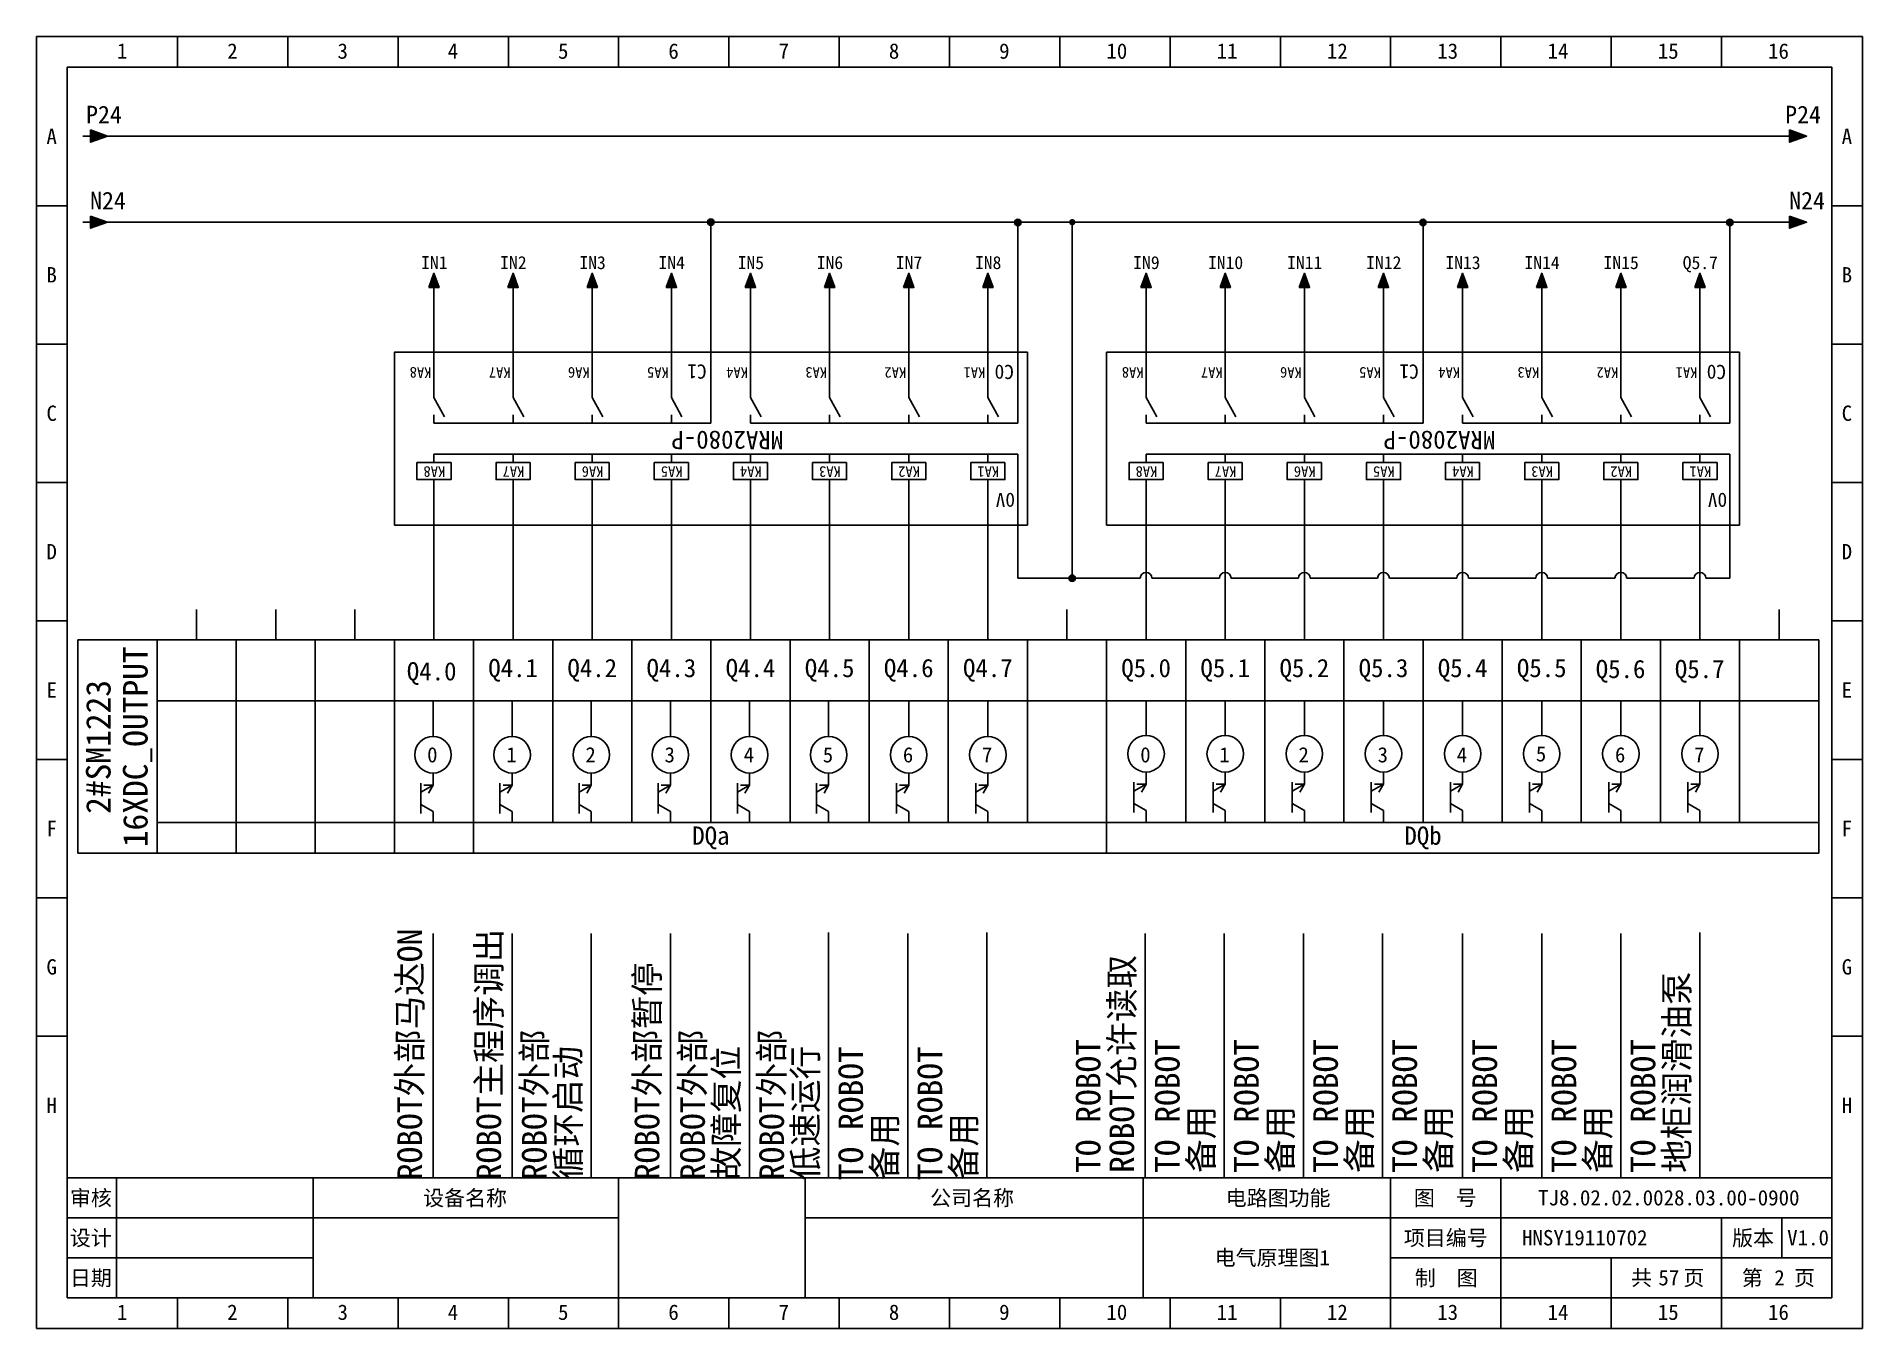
# Model space of a CAD drawing. Header units: millimetres. Extents: x 914 to 910632, y -176 to 682692.
# Drawn here: x 2233.1 to 2530.1, y 3297.7 to 3507.7 of the extents above; entities that cross this region are included whole.
import ezdxf
from ezdxf.enums import TextEntityAlignment as Align

# ---------------------------------------------------------------- set-up
doc = ezdxf.new("R2010")
doc.units = ezdxf.units.MM
doc.layers.add('EPLAN311', color=1, linetype='Continuous', lineweight=25)
doc.styles.get("Standard").update_dxf_attribs({"font": 'arial.ttf'})
doc.styles.add('宋体', font='')
doc.styles.get('宋体').set_extended_font_data('宋体')

msp = doc.modelspace()

# ---------------------------------------------------------------- texts
at = {"style": '宋体'}
for s, height, p in [('Q4.0', 2.97, (2293.304, 3403.074)), ('0', 2.475, (2296.614, 3389.752)), ('1', 2.475, (2309.484, 3389.752)), ('2', 2.475, (2322.354, 3389.752)), ('3', 2.475, (2335.224, 3389.752)), ('4', 2.475, (2348.094, 3389.752)), ('5', 2.475, (2360.964, 3389.752)), ('6', 2.475, (2373.99, 3389.752)), ('7', 2.475, (2386.86, 3389.752)), ('0', 2.475, (2412.6, 3389.752)), ('1', 2.475, (2425.47, 3389.752)), ('2', 2.475, (2438.34, 3389.752)), ('3', 2.475, (2451.21, 3389.752)), ('4', 2.475, (2464.08, 3389.752)), ('5', 2.475, (2476.95, 3389.911)), ('6', 2.475, (2489.82, 3389.752)), ('7', 2.475, (2502.69, 3389.752))]:
    msp.add_text(s, height=height, dxfattribs=at).set_placement(p)
at = {"color": 0, "style": '宋体'}
for s, p in [('ROBOT外部马达ON', (2295.774, 3321.838)), ('ROBOT主程序调出', (2308.644, 3321.838)), ('ROBOT外部暂停', (2334.384, 3321.838)), ('ROBOT允许读取', (2411.604, 3323.021)), ('地柜润滑油泵', (2501.849, 3323.021)), ('ROBOT外部', (2316.041, 3321.838)), ('ROBOT外部', (2341.781, 3321.838)), ('ROBOT外部', (2354.651, 3321.838)), ('TO ROBOT', (2406.131, 3323.021)), ('TO ROBOT', (2419.001, 3323.021)), ('TO ROBOT', (2431.871, 3323.021)), ('TO ROBOT', (2444.741, 3323.021)), ('TO ROBOT', (2457.611, 3323.021)), ('TO ROBOT', (2470.636, 3323.021)), ('TO ROBOT', (2483.506, 3323.021)), ('TO ROBOT', (2496.376, 3323.021)), ('循环启动', (2321.514, 3321.838)), ('故障复位', (2347.254, 3321.838)), ('低速运行', (2360.124, 3321.838)), ('TO ROBOT', (2367.521, 3321.838)), ('TO ROBOT', (2380.391, 3321.838)), ('备用', (2424.474, 3323.021)), ('备用', (2437.344, 3323.021)), ('备用', (2450.214, 3323.021)), ('备用', (2463.084, 3323.021)), ('备用', (2476.109, 3323.021)), ('备用', (2488.979, 3323.021)), ('备用', (2372.994, 3321.838)), ('备用', (2385.864, 3321.838))]:
    msp.add_text(s, height=4, rotation=90, dxfattribs=at).set_placement(p)
at = {"char_height": 2.97, "attachment_point": 5, "style": '宋体'}
for s, insert in [('Q4.1', (2310.593, 3404.719)), ('Q4.2', (2323.463, 3404.719)), ('Q4.3', (2336.333, 3404.719)), ('Q4.4', (2349.203, 3404.719)), ('Q4.5', (2362.073, 3404.719)), ('Q4.6', (2374.943, 3404.719)), ('Q4.7', (2387.813, 3404.719)), ('Q5.0', (2413.553, 3404.719)), ('Q5.1', (2426.423, 3404.719)), ('Q5.2', (2439.293, 3404.719)), ('Q5.3', (2452.163, 3404.719)), ('Q5.4', (2465.033, 3404.719)), ('Q5.5', (2477.903, 3404.719)), ('Q5.6', (2490.724, 3404.559)), ('Q5.7', (2503.594, 3404.559)), ('DQa', (2342.765, 3377.472)), ('DQb', (2458.595, 3377.472))]:
    msp.add_mtext_dynamic_manual_height_columns(s, width=2.52587, gutter_width=12.5, heights=[0], dxfattribs=dict(at, insert=insert))
at = {"style": '宋体'}
for tag, p in [('16XDC_OUTPUT', (2249.141, 3392.284)), ('2#SM1223', (2243.125, 3392.264))]:
    msp.add_attdef(tag, text='封页', height=4, rotation=90, dxfattribs=at).set_placement(p, align=Align.MIDDLE_CENTER)
for tag, text, p in [('TJ8.02.02.0028.03.00-0900', 'TJ8.01.01.0181.00.01-0900', (2498.574, 3318.987)), ('HNSY19110702', 'HNSY19110702', (2484.902, 3312.487)), ('V1.0', '1.0', (2521.224, 3312.487)), ('电气原理图1', '封页', (2434.074, 3309.237)), ('57', '01', (2498.574, 3305.987)), ('2', '01', (2516.574, 3305.987))]:
    msp.add_attdef(tag, text=text, height=2.5, dxfattribs=at).set_placement(p, align=Align.MIDDLE_CENTER)

# ---------------------------------------------------------------- blocks, each defined once
blk = doc.blocks.new('继电器线圈')
at = {"color": 5, "linetype": 'Continuous', "lineweight": 25}
for p, q in [((0, 4.2), (0, 5.6)), ((0, 1.4), (0, 0))]:
    blk.add_line(p, q, dxfattribs=at)
blk.add_lwpolyline([(-2.8, 1.4), (2.8, 1.4), (2.8, 4.2), (-2.8, 4.2)], close=True, dxfattribs=at)
at = {"color": 0, "style": '宋体'}
for tag, p in [('01', (0.42, 4.87)), ('02', (0.42, -0.54)), ('04', (0.65, -7)), ('05', (0.65, -9.16))]:
    blk.add_attdef(tag, p, '', height=1.26, dxfattribs=at)
at = {"color": 5, "style": '宋体'}
blk.add_attdef('03', (0.42, -4.85), '', height=1.75, dxfattribs=at)
blk = doc.blocks.new('常开触点')
at = {"color": 5, "linetype": 'Continuous', "lineweight": 25}
for p, q in [((0, 0), (0, -1.39)), ((0, 0), (0, -1.39)), ((0, -4.16), (0, -5.54)), ((0, -4.16), (0, -5.54))]:
    blk.add_line(p, q, dxfattribs=at)
at = {"color": 5, "linetype": 'Continuous', "lineweight": 25, "ltscale": 4}
blk.add_line((0, -4.16), (-1.73, -1.04), dxfattribs=at)
blk.add_line((0, -4.16), (-1.73, -1.04), dxfattribs=at)
at = {"color": 0}
blk.add_attdef('13', text='', height=1.25, dxfattribs=at).set_placement((0.42, -0.97), align=Align.BOTTOM_LEFT)
blk.add_attdef('14', text='', height=1.25, dxfattribs=at).set_placement((0.42, -4.82), align=Align.TOP_LEFT)
at = {"color": 5, "style": '宋体'}
blk.add_attdef('KA', (0.42, -9.12), '', height=1.74, dxfattribs=at)
blk = doc.blocks.new('继电器模组8')
for p, q in [((-4.87, 28.09), (-4.87, 16.54)), ((0, 28.09), (0, 22.09)), ((12.87, 28.09), (12.87, 22.09)), ((25.74, 28.09), (25.74, 22.09)), ((38.61, 28.09), (38.61, 22.09)), ((51.48, 28.09), (51.48, 22.09)), ((64.35, 28.09), (64.35, 22.09)), ((77.22, 28.09), (77.22, 22.09)), ((90.09, 28.09), (90.09, 22.09)), ((-4.87, 11.54), (-4.87, 0)), ((45.05, 11.54), (45.05, 0)), ((0, 6), (0, 0)), ((12.87, 6), (12.87, 0)), ((25.74, 6), (25.74, 0)), ((38.61, 6), (38.61, 0)), ((51.48, 6), (51.48, 0)), ((64.35, 6), (64.35, 0)), ((77.22, 6), (77.22, 0)), ((90.09, 6), (90.09, 0))]:
    blk.add_line(p, q)
at = {"linetype": 'ByBlock'}
for p, q in [((90.09, 16.54), (-4.87, 16.54)), ((38.61, 11.54), (-4.87, 11.54)), ((45.05, 11.54), (90.09, 11.54))]:
    blk.add_line(p, q, dxfattribs=at)
blk.add_lwpolyline([(-6.43, 0), (96.53, 0), (96.53, 28.09), (-6.43, 28.09)], close=True, dxfattribs=at)
ref = blk.add_blockref('继电器线圈', (0, 16.54), dxfattribs=dict(xscale=0.99, yscale=0.99, zscale=0.99))
ref.add_attrib('03', 'KA1', (-1.83, 18.56), dxfattribs={"color": 5, "height": 1.736, "style": '宋体'})
ref = blk.add_blockref('继电器线圈', (12.87, 16.54), dxfattribs=dict(xscale=0.99, yscale=0.99, zscale=0.99))
ref.add_attrib('03', 'KA2', (11.04, 18.56), dxfattribs={"color": 5, "height": 1.736, "style": '宋体'})
ref = blk.add_blockref('继电器线圈', (25.74, 16.54), dxfattribs=dict(xscale=0.99, yscale=0.99, zscale=0.99))
ref.add_attrib('03', 'KA3', (23.91, 18.56), dxfattribs={"color": 5, "height": 1.736, "style": '宋体'})
ref = blk.add_blockref('继电器线圈', (38.61, 16.54), dxfattribs=dict(xscale=0.99, yscale=0.99, zscale=0.99))
ref.add_attrib('03', 'KA4', (36.78, 18.56), dxfattribs={"color": 5, "height": 1.736, "style": '宋体'})
ref = blk.add_blockref('继电器线圈', (51.48, 16.54), dxfattribs=dict(xscale=0.99, yscale=0.99, zscale=0.99))
ref.add_attrib('03', 'KA5', (49.65, 18.56), dxfattribs={"color": 5, "height": 1.736, "style": '宋体'})
ref = blk.add_blockref('继电器线圈', (64.35, 16.54), dxfattribs=dict(xscale=0.99, yscale=0.99, zscale=0.99))
ref.add_attrib('03', 'KA6', (62.52, 18.56), dxfattribs={"color": 5, "height": 1.736, "style": '宋体'})
ref = blk.add_blockref('继电器线圈', (77.22, 16.54), dxfattribs=dict(xscale=0.99, yscale=0.99, zscale=0.99))
ref.add_attrib('03', 'KA7', (75.39, 18.56), dxfattribs={"color": 5, "height": 1.736, "style": '宋体'})
ref = blk.add_blockref('继电器线圈', (90.09, 16.54), dxfattribs=dict(xscale=0.99, yscale=0.99, zscale=0.99))
ref.add_attrib('03', 'KA8', (88.26, 18.56), dxfattribs={"color": 5, "height": 1.736, "style": '宋体'})
ref = blk.add_blockref('常开触点', (0, 11.54), dxfattribs=at)
ref.add_attrib('KA', 'KA1', (0.41, 2.43), dxfattribs={"color": 5, "height": 1.736, "style": '宋体'})
ref = blk.add_blockref('常开触点', (12.87, 11.54), dxfattribs=at)
ref.add_attrib('KA', 'KA2', (13.28, 2.43), dxfattribs={"color": 5, "height": 1.736, "style": '宋体'})
ref = blk.add_blockref('常开触点', (25.74, 11.54), dxfattribs=at)
ref.add_attrib('KA', 'KA3', (26.15, 2.43), dxfattribs={"color": 5, "height": 1.736, "style": '宋体'})
ref = blk.add_blockref('常开触点', (38.61, 11.54), dxfattribs=at)
ref.add_attrib('KA', 'KA4', (39.02, 2.43), dxfattribs={"color": 5, "height": 1.736, "style": '宋体'})
ref = blk.add_blockref('常开触点', (51.48, 11.54), dxfattribs=at)
ref.add_attrib('KA', 'KA5', (51.89, 2.43), dxfattribs={"color": 5, "height": 1.736, "style": '宋体'})
ref = blk.add_blockref('常开触点', (64.35, 11.54), dxfattribs=at)
ref.add_attrib('KA', 'KA6', (64.76, 2.43), dxfattribs={"color": 5, "height": 1.736, "style": '宋体'})
ref = blk.add_blockref('常开触点', (77.22, 11.54), dxfattribs=at)
ref.add_attrib('KA', 'KA7', (77.63, 2.43), dxfattribs={"color": 5, "height": 1.736, "style": '宋体'})
ref = blk.add_blockref('常开触点', (90.09, 11.54), dxfattribs=at)
ref.add_attrib('KA', 'KA8', (90.5, 2.43), dxfattribs={"color": 5, "height": 1.736, "style": '宋体'})
at = {"style": '宋体'}
for s, width, insert, char_height, attachment_point in [('0V', 3.0901, (-4.42, 25.18), 2.31, 1), ('MRA2080-P', 2.5259, (42.38, 14.25), 2.97, 5), ('C0', 3.0901, (-4.24, 4.36), 2.31, 1), ('C1', 3.0901, (45.74, 4.3), 2.31, 1)]:
    blk.add_mtext_dynamic_manual_height_columns(s, width=width, gutter_width=12.5, heights=[0], dxfattribs=dict(at, insert=insert, char_height=char_height, attachment_point=attachment_point))
blk = doc.blocks.new('*U214')
blk.add_line((0, 0.14), (0, 5.8))
blk.add_circle((0, -2.83), 2.97)
blk = doc.blocks.new('*U215')
at = {"color": 0, "linetype": 'ByBlock', "lineweight": -2, "transparency": 16777216}
for p in [(0, 0), (12.87, 0)]:
    blk.add_blockref('*U214', p, dxfattribs=at)
blk = doc.blocks.new('EPLSYM_LibrarySPECIAL_Symbol8_Variant0_Placement1')
at = {"linetype": 'Continuous', "lineweight": 25, "ltscale": 4}
blk.add_hatch(color=1, dxfattribs=at).paths.add_polyline_path([(-0.75, 1), (2, 0), (-0.75, -1)], flags=0)
at = {"color": 1, "linetype": 'Continuous', "lineweight": 25, "ltscale": 4}
blk.add_line((-2, 0), (-0.75, 0), dxfattribs=at)
blk.add_lwpolyline([(-0.75, 1), (2, 0), (-0.75, -1)], close=True, dxfattribs=at)
at = {"color": 5}
blk.add_attdef('70_20010', text='', height=2.85, dxfattribs=at).set_placement((3, 0), align=Align.MIDDLE_LEFT)
at = {"color": 73}
for tag, p in [('70_24350', (33.76, 0)), ('70_24300', (72.31, 0))]:
    blk.add_attdef(tag, text='', height=2.06, dxfattribs=at).set_placement(p, align=Align.MIDDLE_LEFT)
blk = doc.blocks.new('箭头下')
at = {"layer": 'EPLAN311', "linetype": 'Continuous', "lineweight": 25, "ltscale": 4}
blk.add_hatch(color=1, dxfattribs=at).paths.add_polyline_path([(-0.7, -0.875), (0, -2.8), (0.7, -0.875)], flags=0)
at = {"layer": 'EPLAN311', "color": 1, "linetype": 'Continuous', "lineweight": 25, "ltscale": 4}
blk.add_line((0, 0), (0, -0.875), dxfattribs=at)
blk.add_lwpolyline([(-0.7, -0.875), (0, -2.8), (0.7, -0.875)], close=True, dxfattribs=at)
at = {"color": 5}
blk.add_attdef('70_20010', text='', height=1.7535, dxfattribs=at).set_placement((0, -3.8507), align=Align.TOP_CENTER)
blk = doc.blocks.new('*U388')
blk.add_line((-2.5, 0), (2.5, 0))
blk = doc.blocks.new('*U389')
at = {"color": 0, "linetype": 'ByBlock', "lineweight": -2, "transparency": 16777216}
for p in [(0, 0), (0, -22.5), (0, -45), (0, -67.5), (0, -90), (0, -112.5), (0, -135)]:
    blk.add_blockref('*U388', p, dxfattribs=at)
blk = doc.blocks.new('*U390')
blk.add_line((-2.5, 0), (2.5, 0))
blk = doc.blocks.new('*U391')
at = {"color": 0, "linetype": 'ByBlock', "lineweight": -2, "transparency": 16777216}
for p in [(0, 0), (0, -22.5), (0, -45), (0, -67.5), (0, -90), (0, -112.5), (0, -135)]:
    blk.add_blockref('*U390', p, dxfattribs=at)
blk = doc.blocks.new('制图图框')
for p, q in [((-2700.08, 789.32), (-2403.08, 789.32)), ((-2700.08, 579.32), (-2700.08, 789.32)), ((-2700.08, 789.32), (-2700.08, 784.32)), ((-2700.08, 789.32), (-2695.08, 789.32)), ((-2677.15, 789.32), (-2677.15, 784.32)), ((-2659.21, 789.32), (-2659.21, 784.32)), ((-2641.27, 789.32), (-2641.27, 784.32)), ((-2623.33, 789.32), (-2623.33, 784.32)), ((-2605.4, 789.32), (-2605.4, 784.32)), ((-2587.46, 789.32), (-2587.46, 784.32)), ((-2569.52, 789.32), (-2569.52, 784.32)), ((-2551.58, 789.32), (-2551.58, 784.32)), ((-2533.65, 789.32), (-2533.65, 784.32)), ((-2515.71, 789.32), (-2515.71, 784.32)), ((-2497.77, 789.32), (-2497.77, 784.32)), ((-2479.83, 789.32), (-2479.83, 784.32)), ((-2461.9, 789.32), (-2461.9, 784.32)), ((-2443.96, 789.32), (-2443.96, 784.32)), ((-2426.02, 789.32), (-2426.02, 784.32)), ((-2403.08, 789.32), (-2403.08, 579.32)), ((-2403.08, 789.32), (-2403.08, 784.32)), ((-2695.08, 784.32), (-2408.08, 784.32)), ((-2695.08, 584.32), (-2695.08, 784.32)), ((-2408.08, 784.32), (-2408.08, 584.32)), ((-2408.08, 603.82), (-2695.08, 603.82)), ((-2687.08, 603.82), (-2687.08, 584.32)), ((-2655.08, 603.82), (-2655.08, 584.32)), ((-2655.08, 603.82), (-2655.08, 584.32)), ((-2605.4, 579.32), (-2605.4, 603.82)), ((-2575.08, 603.82), (-2575.08, 584.32)), ((-2575.08, 603.82), (-2575.08, 584.32)), ((-2575.08, 603.82), (-2575.08, 584.32)), ((-2520.08, 603.82), (-2520.08, 584.32)), ((-2479.83, 579.32), (-2479.83, 603.82)), ((-2461.9, 579.32), (-2461.9, 603.82)), ((-2655.08, 597.32), (-2695.08, 597.32)), ((-2605.4, 597.32), (-2655.08, 597.32)), ((-2408.08, 597.32), (-2575.08, 597.32)), ((-2426.02, 579.32), (-2426.02, 597.32)), ((-2416.18, 597.32), (-2416.18, 590.82)), ((-2655.08, 590.82), (-2695.08, 590.82)), ((-2408.08, 590.82), (-2479.83, 590.82)), ((-2443.96, 579.32), (-2443.96, 590.82)), ((-2695.08, 584.32), (-2408.08, 584.32)), ((-2677.15, 579.32), (-2677.15, 584.32)), ((-2659.21, 579.32), (-2659.21, 584.32)), ((-2641.27, 579.32), (-2641.27, 584.32)), ((-2623.33, 579.32), (-2623.33, 584.32)), ((-2587.46, 579.32), (-2587.46, 584.32)), ((-2569.52, 579.32), (-2569.52, 584.32)), ((-2551.58, 579.32), (-2551.58, 584.32)), ((-2533.65, 579.32), (-2533.65, 584.32)), ((-2515.71, 579.32), (-2515.71, 584.32)), ((-2497.77, 579.32), (-2497.77, 584.32)), ((-2403.08, 579.32), (-2700.08, 579.32))]:
    blk.add_line(p, q)
blk.add_blockref('*U389', (-2697.58, 761.82))
at = {"xscale": -1}
blk.add_blockref('*U391', (-2405.58, 761.82), dxfattribs=at)
at = {"style": '宋体'}
for s, p in [('1', (-2687.01, 785.71)), ('2', (-2669.07, 785.71)), ('3', (-2651.13, 785.71)), ('4', (-2633.2, 785.71)), ('5', (-2615.26, 785.71)), ('6', (-2597.32, 785.71)), ('7', (-2579.38, 785.71)), ('8', (-2561.45, 785.71)), ('9', (-2543.51, 785.71)), ('10', (-2526.07, 785.71)), ('11', (-2508.13, 785.71)), ('12', (-2490.2, 785.71)), ('13', (-2472.26, 785.71)), ('14', (-2454.32, 785.71)), ('15', (-2436.38, 785.71)), ('16', (-2418.45, 785.71)), ('A', (-2698.47, 771.84)), ('A', (-2406.47, 771.84)), ('B', (-2698.47, 749.34)), ('B', (-2406.47, 749.34)), ('C', (-2698.47, 726.84)), ('C', (-2406.47, 726.84)), ('D', (-2698.47, 704.34)), ('D', (-2406.47, 704.34)), ('E', (-2698.47, 681.84)), ('E', (-2406.47, 681.84)), ('F', (-2698.47, 659.34)), ('F', (-2406.47, 659.34)), ('G', (-2698.47, 636.84)), ('G', (-2406.47, 636.84)), ('H', (-2698.47, 614.34)), ('H', (-2406.47, 614.34)), ('审核', (-2694.65, 599.29)), ('设备名称', (-2637.2, 599.28)), ('公司名称', (-2554.73, 599.29)), ('电路图功能', (-2506.66, 599.29)), ('图  号', (-2476.05, 599.3)), ('设计', (-2694.66, 592.79)), ('项目编号', (-2477.68, 592.79)), ('版本', (-2424.3, 592.79)), ('日期', (-2694.66, 586.29)), ('制  图', (-2475.91, 586.28)), ('共   页', (-2440.72, 586.31)), ('第   页', (-2422.72, 586.3)), ('1', (-2687.01, 580.71)), ('2', (-2669.07, 580.71)), ('3', (-2651.13, 580.71)), ('4', (-2633.2, 580.71)), ('5', (-2615.26, 580.71)), ('6', (-2597.32, 580.71)), ('7', (-2579.38, 580.71)), ('8', (-2561.45, 580.71)), ('9', (-2543.51, 580.71)), ('10', (-2526.07, 580.71)), ('11', (-2508.13, 580.71)), ('12', (-2490.2, 580.71)), ('13', (-2472.26, 580.71)), ('14', (-2454.32, 580.71)), ('15', (-2436.38, 580.71)), ('16', (-2418.45, 580.71))]:
    blk.add_text(s, height=2.5, dxfattribs=at).set_placement(p)

# ---------------------------------------------------------------- hatches: boundary and pattern name
at = {"layer": 'EPLAN311', "ltscale": 4}
h = msp.add_hatch(color=1, dxfattribs=at)
edge = h.paths.add_edge_path()
edge.add_arc((2342.766, 3477.562), 0.52, 0, 360)
h = msp.add_hatch(color=1, dxfattribs=at)
edge = h.paths.add_edge_path()
edge.add_arc((2392.683, 3477.51), 0.52, 0, 360)
h = msp.add_hatch(color=1, dxfattribs=at)
edge = h.paths.add_edge_path()
edge.add_arc((2401.533, 3477.562), 0.52, 0, 360)
h = msp.add_hatch(color=1, dxfattribs=at)
edge = h.paths.add_edge_path()
edge.add_arc((2458.596, 3477.51), 0.52, 0, 360)
h = msp.add_hatch(color=1, dxfattribs=at)
edge = h.paths.add_edge_path()
edge.add_arc((2508.513, 3477.51), 0.52, 0, 360)
h = msp.add_hatch(color=1, dxfattribs=at)
edge = h.paths.add_edge_path()
edge.add_arc((2401.533, 3419.679), 0.52, 0, 360)

# ---------------------------------------------------------------- linework, layer by layer
at = {"color": 0}
for p, q in [((2244.595, 3491.569), (2516.976, 3491.562)), ((2244.613, 3477.562), (2516.976, 3477.562)), ((2238.074, 3417.577), (2238.074, 3406.327))]:
    msp.add_line(p, q, dxfattribs=at)
for p, q in [((2342.766, 3456.419), (2342.766, 3477.562)), ((2392.683, 3456.419), (2392.683, 3477.562)), ((2401.533, 3419.679), (2401.533, 3477.562)), ((2458.596, 3456.419), (2458.596, 3477.562)), ((2508.513, 3456.419), (2508.513, 3477.562)), ((2297.721, 3456.419), (2297.721, 3465.9)), ((2310.591, 3456.419), (2310.591, 3465.9)), ((2323.461, 3456.419), (2323.461, 3465.9)), ((2336.331, 3456.419), (2336.331, 3465.9)), ((2349.201, 3456.419), (2349.201, 3465.9)), ((2362.071, 3456.419), (2362.071, 3465.9)), ((2374.941, 3456.419), (2374.941, 3465.9)), ((2387.811, 3456.419), (2387.811, 3465.9)), ((2413.551, 3456.419), (2413.551, 3465.9)), ((2426.421, 3456.419), (2426.421, 3465.9)), ((2439.291, 3456.419), (2439.291, 3465.9)), ((2452.161, 3456.419), (2452.161, 3465.9)), ((2465.031, 3456.419), (2465.031, 3465.9)), ((2477.901, 3456.419), (2477.901, 3465.9)), ((2490.771, 3456.419), (2490.771, 3465.9)), ((2503.641, 3456.419), (2503.641, 3465.9)), ((2297.723, 3414.619), (2297.723, 3428.333)), ((2310.593, 3414.619), (2310.593, 3428.333)), ((2323.463, 3414.619), (2323.463, 3428.333)), ((2336.333, 3414.619), (2336.333, 3428.333)), ((2349.203, 3414.619), (2349.203, 3428.333)), ((2362.073, 3414.619), (2362.073, 3428.333)), ((2374.943, 3414.619), (2374.943, 3428.333)), ((2387.813, 3414.619), (2387.813, 3428.333)), ((2392.683, 3419.679), (2392.683, 3428.333)), ((2413.553, 3414.619), (2413.553, 3428.333)), ((2426.423, 3414.619), (2426.423, 3428.333)), ((2439.293, 3414.619), (2439.293, 3428.333)), ((2452.163, 3414.619), (2452.163, 3428.333)), ((2465.033, 3414.619), (2465.033, 3428.333)), ((2477.903, 3414.619), (2477.903, 3428.333)), ((2490.773, 3414.619), (2490.773, 3428.333)), ((2503.643, 3414.619), (2503.643, 3428.333)), ((2508.513, 3419.679), (2508.513, 3428.333)), ((2401.533, 3419.679), (2392.683, 3419.679)), ((2425.468, 3419.679), (2414.508, 3419.679)), ((2451.208, 3419.679), (2440.248, 3419.679)), ((2464.078, 3419.679), (2453.118, 3419.679)), ((2489.818, 3419.679), (2478.858, 3419.679)), ((2502.688, 3419.679), (2491.728, 3419.679)), ((2259.113, 3414.619), (2259.113, 3409.669)), ((2271.983, 3414.619), (2271.983, 3409.669)), ((2284.853, 3414.619), (2284.853, 3409.669)), ((2297.723, 3414.619), (2297.723, 3409.669)), ((2310.593, 3414.619), (2310.593, 3409.669)), ((2323.463, 3414.619), (2323.463, 3409.669)), ((2336.333, 3414.619), (2336.333, 3409.669)), ((2349.203, 3414.619), (2349.203, 3409.669)), ((2362.073, 3414.619), (2362.073, 3409.669)), ((2374.943, 3414.619), (2374.943, 3409.669)), ((2387.813, 3414.619), (2387.813, 3409.669)), ((2400.683, 3409.669), (2400.683, 3414.619)), ((2413.553, 3414.619), (2413.553, 3409.669)), ((2413.553, 3414.619), (2413.553, 3409.669)), ((2426.423, 3414.619), (2426.423, 3409.669)), ((2439.293, 3414.619), (2439.293, 3409.669)), ((2452.163, 3409.669), (2452.163, 3414.619)), ((2465.033, 3409.669), (2465.033, 3414.619)), ((2477.903, 3409.669), (2477.903, 3414.619)), ((2490.773, 3409.669), (2490.773, 3414.619)), ((2503.643, 3409.669), (2503.643, 3414.619)), ((2516.513, 3409.669), (2516.513, 3414.619)), ((2239.808, 3409.669), (2522.948, 3409.669)), ((2239.808, 3375.019), (2239.808, 3409.669)), ((2239.808, 3409.669), (2239.808, 3375.019)), ((2252.678, 3409.669), (2252.678, 3375.019)), ((2265.548, 3409.669), (2265.548, 3375.019)), ((2278.418, 3409.669), (2278.418, 3375.019)), ((2291.288, 3409.669), (2291.288, 3375.019)), ((2304.158, 3409.669), (2304.158, 3375.019)), ((2317.028, 3379.969), (2317.028, 3409.669)), ((2329.898, 3379.969), (2329.898, 3409.669)), ((2342.768, 3409.669), (2342.768, 3379.969)), ((2355.638, 3409.669), (2355.638, 3379.969)), ((2368.508, 3409.669), (2368.508, 3379.969)), ((2381.378, 3409.669), (2381.378, 3379.947)), ((2394.248, 3409.669), (2394.248, 3379.969)), ((2407.118, 3409.669), (2407.118, 3375.019)), ((2419.988, 3409.669), (2419.988, 3379.969)), ((2432.858, 3409.669), (2432.858, 3379.969)), ((2445.728, 3409.669), (2445.728, 3379.969)), ((2458.598, 3409.669), (2458.598, 3379.969)), ((2471.468, 3409.669), (2471.468, 3379.969)), ((2484.338, 3409.669), (2484.338, 3379.969)), ((2497.208, 3409.669), (2497.208, 3379.969)), ((2510.078, 3409.669), (2510.078, 3379.969)), ((2522.948, 3409.669), (2522.948, 3375.019)), ((2252.678, 3399.769), (2522.948, 3399.769)), ((2297.568, 3393.959), (2297.568, 3399.609)), ((2310.438, 3393.959), (2310.438, 3399.609)), ((2323.308, 3393.959), (2323.308, 3399.609)), ((2336.178, 3393.959), (2336.178, 3399.609)), ((2349.048, 3393.959), (2349.048, 3399.609)), ((2361.918, 3393.959), (2361.918, 3399.609)), ((2374.943, 3393.959), (2374.943, 3399.609)), ((2387.813, 3393.959), (2387.813, 3399.609)), ((2413.553, 3394.118), (2413.553, 3399.769)), ((2426.423, 3394.118), (2426.423, 3399.769)), ((2439.293, 3394.118), (2439.293, 3399.769)), ((2452.163, 3394.118), (2452.163, 3399.769)), ((2465.033, 3394.118), (2465.033, 3399.769)), ((2477.903, 3394.118), (2477.903, 3399.769)), ((2295.588, 3386.389), (2295.588, 3381.439)), ((2295.588, 3384.898), (2297.568, 3386.039)), ((2297.568, 3386.039), (2296.083, 3386.039)), ((2297.568, 3386.039), (2296.823, 3384.754)), ((2297.568, 3386.039), (2297.568, 3388.019)), ((2308.458, 3386.389), (2308.458, 3381.439)), ((2308.458, 3384.898), (2310.438, 3386.039)), ((2310.438, 3386.039), (2308.953, 3386.039)), ((2310.438, 3386.039), (2309.693, 3384.754)), ((2310.438, 3386.039), (2310.438, 3388.019)), ((2321.328, 3386.389), (2321.328, 3381.439)), ((2321.328, 3384.898), (2323.308, 3386.039)), ((2323.308, 3386.039), (2321.823, 3386.039)), ((2323.308, 3386.039), (2322.563, 3384.754)), ((2323.308, 3386.039), (2323.308, 3388.019)), ((2334.198, 3386.389), (2334.198, 3381.439)), ((2334.198, 3384.898), (2336.178, 3386.039)), ((2336.178, 3386.039), (2334.693, 3386.039)), ((2336.178, 3386.039), (2335.433, 3384.754)), ((2336.178, 3386.039), (2336.178, 3388.019)), ((2347.068, 3386.389), (2347.068, 3381.439)), ((2347.068, 3384.898), (2349.048, 3386.039)), ((2349.048, 3386.039), (2347.563, 3386.039)), ((2349.048, 3386.039), (2348.303, 3384.754)), ((2349.048, 3386.039), (2349.048, 3388.019)), ((2359.938, 3386.389), (2359.938, 3381.439)), ((2359.938, 3384.898), (2361.918, 3386.039)), ((2361.918, 3386.039), (2360.433, 3386.039)), ((2361.918, 3386.039), (2361.173, 3384.754)), ((2361.918, 3386.039), (2361.918, 3388.019)), ((2372.963, 3386.389), (2372.963, 3381.439)), ((2372.963, 3384.898), (2374.943, 3386.039)), ((2374.943, 3386.039), (2373.458, 3386.039)), ((2374.943, 3386.039), (2374.199, 3384.754)), ((2374.943, 3386.039), (2374.943, 3388.019)), ((2385.833, 3386.389), (2385.833, 3381.439)), ((2385.833, 3384.898), (2387.813, 3386.039)), ((2387.813, 3386.039), (2386.328, 3386.039)), ((2387.813, 3386.039), (2387.069, 3384.754)), ((2387.813, 3386.039), (2387.813, 3388.019)), ((2411.573, 3386.549), (2411.573, 3381.599)), ((2411.573, 3385.058), (2413.553, 3386.198)), ((2413.553, 3386.198), (2412.068, 3386.198)), ((2413.553, 3386.198), (2412.809, 3384.914)), ((2413.553, 3386.198), (2413.553, 3388.178)), ((2424.443, 3386.549), (2424.443, 3381.599)), ((2424.443, 3385.058), (2426.423, 3386.198)), ((2426.423, 3386.198), (2424.938, 3386.198)), ((2426.423, 3386.198), (2425.679, 3384.914)), ((2426.423, 3386.198), (2426.423, 3388.178)), ((2437.313, 3386.549), (2437.313, 3381.599)), ((2437.313, 3385.058), (2439.293, 3386.198)), ((2439.293, 3386.198), (2437.808, 3386.198)), ((2439.293, 3386.198), (2438.549, 3384.914)), ((2439.293, 3386.198), (2439.293, 3388.178)), ((2450.183, 3386.549), (2450.183, 3381.599)), ((2450.183, 3385.058), (2452.163, 3386.198)), ((2452.163, 3386.198), (2450.678, 3386.198)), ((2452.163, 3386.198), (2451.419, 3384.914)), ((2452.163, 3386.198), (2452.163, 3388.178)), ((2463.053, 3386.549), (2463.053, 3381.599)), ((2463.053, 3385.058), (2465.033, 3386.198)), ((2465.033, 3386.198), (2463.548, 3386.198)), ((2465.033, 3386.198), (2464.289, 3384.914)), ((2465.033, 3386.198), (2465.033, 3388.178)), ((2475.923, 3386.549), (2475.923, 3381.599)), ((2475.923, 3385.058), (2477.903, 3386.198)), ((2477.903, 3386.198), (2476.418, 3386.198)), ((2477.903, 3386.198), (2477.159, 3384.914)), ((2477.903, 3386.198), (2477.903, 3388.178)), ((2488.793, 3386.549), (2488.793, 3381.599)), ((2488.793, 3385.058), (2490.773, 3386.198)), ((2490.773, 3386.198), (2489.288, 3386.198)), ((2490.773, 3386.198), (2490.029, 3384.914)), ((2490.773, 3386.198), (2490.773, 3388.178)), ((2501.663, 3386.549), (2501.663, 3381.599)), ((2501.663, 3385.058), (2503.643, 3386.198)), ((2503.643, 3386.198), (2502.158, 3386.198)), ((2503.643, 3386.198), (2502.899, 3384.914)), ((2503.643, 3386.198), (2503.643, 3388.178)), ((2297.568, 3381.789), (2295.588, 3382.917)), ((2310.438, 3381.789), (2308.458, 3382.917)), ((2323.308, 3381.789), (2321.328, 3382.917)), ((2336.178, 3381.789), (2334.198, 3382.917)), ((2349.048, 3381.789), (2347.068, 3382.917)), ((2361.918, 3381.789), (2359.938, 3382.917)), ((2374.943, 3381.789), (2372.963, 3382.917)), ((2387.813, 3381.789), (2385.833, 3382.917)), ((2413.553, 3381.949), (2411.573, 3383.076)), ((2426.423, 3381.949), (2424.443, 3383.076)), ((2439.293, 3381.949), (2437.313, 3383.076)), ((2452.163, 3381.949), (2450.183, 3383.076)), ((2465.033, 3381.949), (2463.053, 3383.076)), ((2477.903, 3381.949), (2475.923, 3383.076)), ((2490.773, 3381.949), (2488.793, 3383.076)), ((2503.643, 3381.949), (2501.663, 3383.076)), ((2278.418, 3379.969), (2252.678, 3379.969)), ((2286.362, 3379.969), (2278.418, 3379.969)), ((2407.118, 3379.969), (2286.362, 3379.969)), ((2297.568, 3379.969), (2297.568, 3381.789)), ((2310.438, 3379.969), (2310.438, 3381.789)), ((2323.308, 3379.969), (2323.308, 3381.789)), ((2336.178, 3379.969), (2336.178, 3381.789)), ((2349.048, 3379.969), (2349.048, 3381.789)), ((2361.918, 3379.969), (2361.918, 3381.789)), ((2374.943, 3379.969), (2374.943, 3381.789)), ((2387.813, 3379.969), (2387.813, 3381.789)), ((2522.948, 3379.969), (2401.49, 3379.969)), ((2413.553, 3379.969), (2413.553, 3381.949)), ((2426.423, 3379.969), (2426.423, 3381.949)), ((2439.293, 3379.969), (2439.293, 3381.949)), ((2452.163, 3379.969), (2452.163, 3381.949)), ((2465.033, 3379.969), (2465.033, 3381.949)), ((2477.903, 3379.969), (2477.903, 3381.949)), ((2490.773, 3379.969), (2490.773, 3381.949)), ((2503.643, 3379.969), (2503.643, 3381.949)), ((2522.948, 3375.019), (2239.808, 3375.019)), ((2361.918, 3322.396), (2361.918, 3362.096)), ((2387.658, 3322.396), (2387.658, 3362.096)), ((2503.643, 3322.396), (2503.643, 3362.096)), ((2297.568, 3322.237), (2297.568, 3361.936)), ((2310.438, 3322.237), (2310.438, 3361.936)), ((2323.308, 3322.237), (2323.308, 3361.936)), ((2336.178, 3322.237), (2336.178, 3361.936)), ((2349.048, 3322.237), (2349.048, 3361.936)), ((2374.788, 3322.237), (2374.788, 3361.936)), ((2413.398, 3361.936), (2413.398, 3322.237)), ((2426.268, 3361.936), (2426.268, 3322.237)), ((2439.138, 3361.936), (2439.138, 3322.237)), ((2452.008, 3361.936), (2452.008, 3322.237)), ((2465.033, 3361.936), (2465.033, 3322.237)), ((2477.903, 3361.936), (2477.903, 3322.237)), ((2490.773, 3322.237), (2490.773, 3361.936))]:
    msp.add_line(p, q)
at = {"linetype": 'ByBlock'}
for p, q in [((2412.598, 3419.679), (2401.533, 3419.679)), ((2425.468, 3419.679), (2414.508, 3419.679)), ((2425.468, 3419.679), (2414.508, 3419.679)), ((2438.338, 3419.679), (2427.378, 3419.679)), ((2451.208, 3419.679), (2440.248, 3419.679)), ((2464.078, 3419.679), (2453.118, 3419.679)), ((2476.948, 3419.679), (2465.988, 3419.679)), ((2489.818, 3419.679), (2478.858, 3419.679)), ((2502.688, 3419.679), (2491.728, 3419.679)), ((2508.513, 3419.679), (2504.598, 3419.679))]:
    msp.add_line(p, q, dxfattribs=at)
for centre in [(2297.568, 3390.989), (2310.438, 3390.989), (2323.308, 3390.989), (2336.178, 3390.989), (2349.048, 3390.989), (2361.918, 3390.989), (2374.943, 3390.989), (2387.813, 3390.989), (2413.553, 3391.148), (2426.423, 3391.148), (2439.293, 3391.148), (2452.163, 3391.148), (2465.033, 3391.148), (2477.903, 3391.148)]:
    msp.add_circle(centre, 2.97)
for centre in [(2413.553, 3419.679), (2426.423, 3419.679), (2439.293, 3419.679), (2452.163, 3419.679), (2465.033, 3419.679), (2477.903, 3419.679), (2490.773, 3419.679), (2503.643, 3419.679)]:
    msp.add_arc(centre, 0.955, 0, 180)
at = {"layer": 'EPLAN311', "color": 1, "ltscale": 4}
for centre in [(2342.766, 3477.562), (2392.683, 3477.51), (2458.596, 3477.51), (2508.513, 3477.51), (2401.533, 3419.679)]:
    msp.add_circle(centre, 0.52, dxfattribs=at)

# ---------------------------------------------------------------- block references
for name, p in [('制图图框', (4933.158, 2718.418)), ('*U215', (2490.773, 3393.974))]:
    msp.add_blockref(name, p)
at = {"color": 7}
ref = msp.add_blockref('EPLSYM_LibrarySPECIAL_Symbol8_Variant0_Placement1', (2242.613, 3491.562), dxfattribs=at)
ref.add_attrib('70_20010', 'P24', dxfattribs={"color": 5, "height": 2.8548, "style": '宋体'}).set_placement((2241.129, 3495.062), align=Align.MIDDLE_LEFT)
ref = msp.add_blockref('EPLSYM_LibrarySPECIAL_Symbol8_Variant0_Placement1', (2518.976, 3491.562), dxfattribs=at)
ref.add_attrib('70_20010', 'P24', dxfattribs={"color": 5, "height": 2.8548, "style": '宋体'}).set_placement((2517.491, 3495.061), align=Align.MIDDLE_LEFT)
ref = msp.add_blockref('EPLSYM_LibrarySPECIAL_Symbol8_Variant0_Placement1', (2242.613, 3477.562), dxfattribs=at)
ref.add_attrib('70_20010', 'N24', dxfattribs={"color": 5, "height": 2.8548, "style": '宋体'}).set_placement((2241.787, 3481.074), align=Align.MIDDLE_LEFT)
ref = msp.add_blockref('EPLSYM_LibrarySPECIAL_Symbol8_Variant0_Placement1', (2518.976, 3477.562), dxfattribs=at)
ref.add_attrib('70_20010', 'N24', dxfattribs={"color": 5, "height": 2.8548, "style": '宋体'}).set_placement((2518.149, 3481.074), align=Align.MIDDLE_LEFT)
ref = msp.add_blockref('箭头下', (2297.721, 3465.9), dxfattribs=dict(xscale=-1.2, yscale=1.2, zscale=1.2, rotation=180))
ref.add_attrib('70_20010', 'IN1', dxfattribs={"color": 5, "height": 2.1042, "style": '宋体'}).set_placement((2297.776, 3469.305), align=Align.BOTTOM_CENTER)
ref = msp.add_blockref('箭头下', (2310.591, 3465.9), dxfattribs=dict(xscale=-1.2, yscale=1.2, zscale=1.2, rotation=180))
ref.add_attrib('70_20010', 'IN2', dxfattribs={"color": 5, "height": 2.1042, "style": '宋体'}).set_placement((2310.646, 3469.305), align=Align.BOTTOM_CENTER)
ref = msp.add_blockref('箭头下', (2323.461, 3465.9), dxfattribs=dict(xscale=-1.2, yscale=1.2, zscale=1.2, rotation=180))
ref.add_attrib('70_20010', 'IN3', dxfattribs={"color": 5, "height": 2.1042, "style": '宋体'}).set_placement((2323.516, 3469.305), align=Align.BOTTOM_CENTER)
ref = msp.add_blockref('箭头下', (2336.331, 3465.9), dxfattribs=dict(xscale=-1.2, yscale=1.2, zscale=1.2, rotation=180))
ref.add_attrib('70_20010', 'IN4', dxfattribs={"color": 5, "height": 2.1042, "style": '宋体'}).set_placement((2336.386, 3469.305), align=Align.BOTTOM_CENTER)
ref = msp.add_blockref('箭头下', (2349.201, 3465.9), dxfattribs=dict(xscale=-1.2, yscale=1.2, zscale=1.2, rotation=180))
ref.add_attrib('70_20010', 'IN5', dxfattribs={"color": 5, "height": 2.1042, "style": '宋体'}).set_placement((2349.256, 3469.305), align=Align.BOTTOM_CENTER)
ref = msp.add_blockref('箭头下', (2362.071, 3465.9), dxfattribs=dict(xscale=-1.2, yscale=1.2, zscale=1.2, rotation=180))
ref.add_attrib('70_20010', 'IN6', dxfattribs={"color": 5, "height": 2.1042, "style": '宋体'}).set_placement((2362.126, 3469.305), align=Align.BOTTOM_CENTER)
ref = msp.add_blockref('箭头下', (2374.941, 3465.9), dxfattribs=dict(xscale=-1.2, yscale=1.2, zscale=1.2, rotation=180))
ref.add_attrib('70_20010', 'IN7', dxfattribs={"color": 5, "height": 2.1042, "style": '宋体'}).set_placement((2374.996, 3469.305), align=Align.BOTTOM_CENTER)
ref = msp.add_blockref('箭头下', (2387.811, 3465.9), dxfattribs=dict(xscale=-1.2, yscale=1.2, zscale=1.2, rotation=180))
ref.add_attrib('70_20010', 'IN8', dxfattribs={"color": 5, "height": 2.1042, "style": '宋体'}).set_placement((2387.866, 3469.305), align=Align.BOTTOM_CENTER)
ref = msp.add_blockref('箭头下', (2413.551, 3465.9), dxfattribs=dict(xscale=-1.2, yscale=1.2, zscale=1.2, rotation=180))
ref.add_attrib('70_20010', 'IN9', dxfattribs={"color": 5, "height": 2.1042, "style": '宋体'}).set_placement((2413.606, 3469.305), align=Align.BOTTOM_CENTER)
ref = msp.add_blockref('箭头下', (2426.421, 3465.9), dxfattribs=dict(xscale=-1.2, yscale=1.2, zscale=1.2, rotation=180))
ref.add_attrib('70_20010', 'IN10', dxfattribs={"color": 5, "height": 2.1042, "style": '宋体'}).set_placement((2426.476, 3469.305), align=Align.BOTTOM_CENTER)
ref = msp.add_blockref('箭头下', (2439.291, 3465.9), dxfattribs=dict(xscale=-1.2, yscale=1.2, zscale=1.2, rotation=180))
ref.add_attrib('70_20010', 'IN11', dxfattribs={"color": 5, "height": 2.1042, "style": '宋体'}).set_placement((2439.346, 3469.305), align=Align.BOTTOM_CENTER)
ref = msp.add_blockref('箭头下', (2452.161, 3465.9), dxfattribs=dict(xscale=-1.2, yscale=1.2, zscale=1.2, rotation=180))
ref.add_attrib('70_20010', 'IN12', dxfattribs={"color": 5, "height": 2.1042, "style": '宋体'}).set_placement((2452.216, 3469.305), align=Align.BOTTOM_CENTER)
ref = msp.add_blockref('箭头下', (2465.031, 3465.9), dxfattribs=dict(xscale=-1.2, yscale=1.2, zscale=1.2, rotation=180))
ref.add_attrib('70_20010', 'IN13', dxfattribs={"color": 5, "height": 2.1042, "style": '宋体'}).set_placement((2465.086, 3469.305), align=Align.BOTTOM_CENTER)
ref = msp.add_blockref('箭头下', (2477.901, 3465.9), dxfattribs=dict(xscale=-1.2, yscale=1.2, zscale=1.2, rotation=180))
ref.add_attrib('70_20010', 'IN14', dxfattribs={"color": 5, "height": 2.1042, "style": '宋体'}).set_placement((2477.956, 3469.305), align=Align.BOTTOM_CENTER)
ref = msp.add_blockref('箭头下', (2490.771, 3465.9), dxfattribs=dict(xscale=-1.2, yscale=1.2, zscale=1.2, rotation=180))
ref.add_attrib('70_20010', 'IN15', dxfattribs={"color": 5, "height": 2.1042, "style": '宋体'}).set_placement((2490.826, 3469.305), align=Align.BOTTOM_CENTER)
ref = msp.add_blockref('箭头下', (2503.641, 3465.9), dxfattribs=dict(xscale=-1.2, yscale=1.2, zscale=1.2, rotation=180))
ref.add_attrib('70_20010', 'Q5.7', dxfattribs={"color": 5, "height": 2.1042, "style": '宋体'}).set_placement((2503.696, 3469.305), align=Align.BOTTOM_CENTER)
at = {"rotation": 180}
for p in [(2387.811, 3456.419), (2503.641, 3456.419)]:
    msp.add_blockref('继电器模组8', p, dxfattribs=at)

msp.set_redraw_order([(e.dxf.handle, doc.entitydb.next_handle()) for e in msp.query("TEXT MTEXT ATTDEF DIMENSION ARC_DIMENSION")])  # texts and dimensions are drawn at this point

doc.saveas('drawing.dxf')
